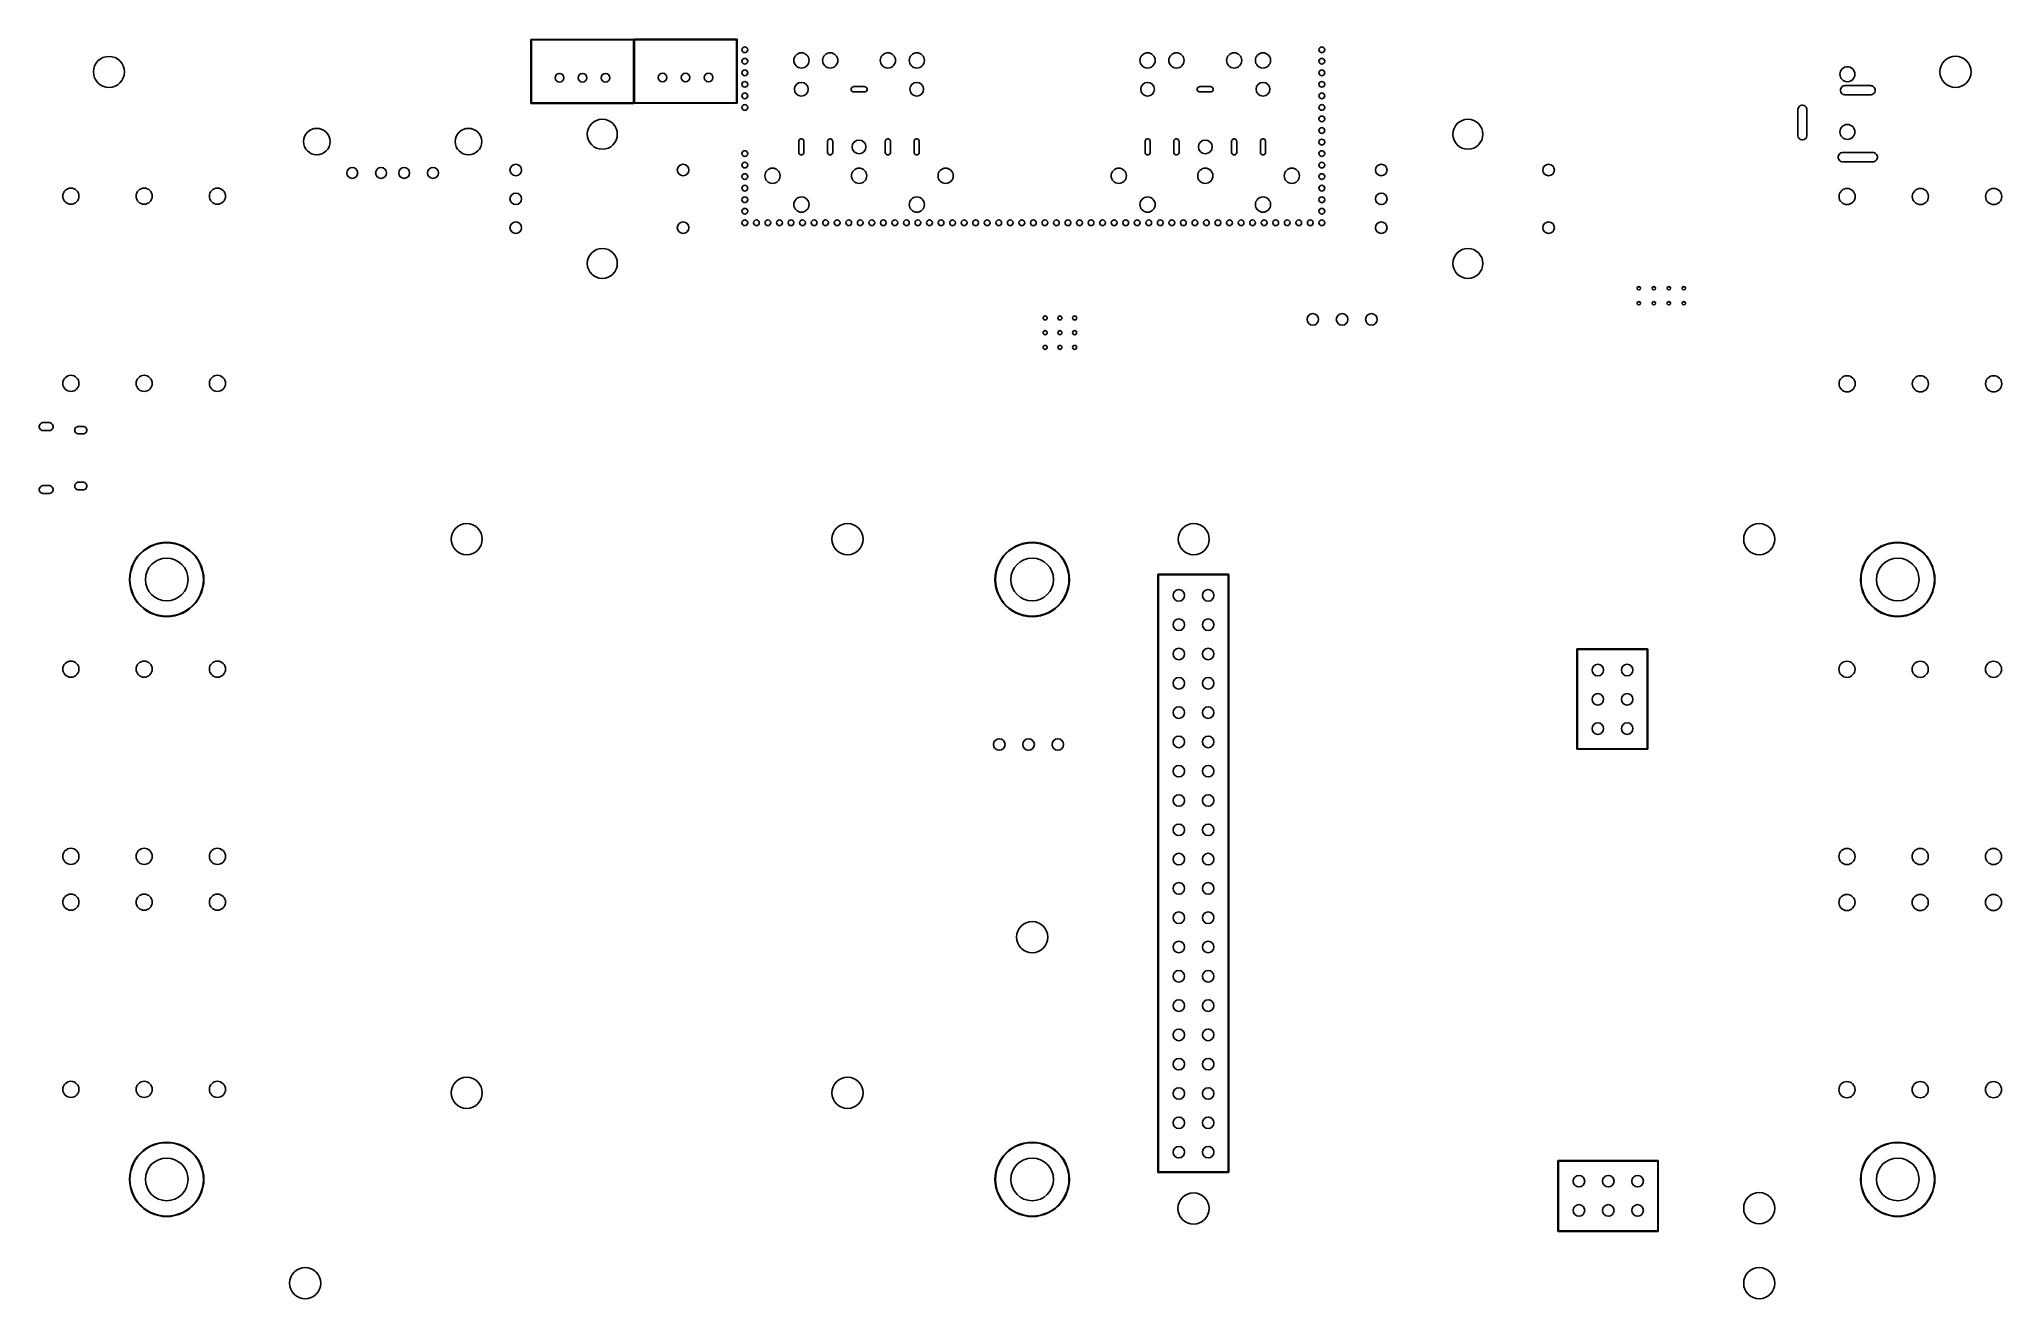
# Model space of a CAD drawing. Extents: x 0.75 to 7.44, y -5.09 to -0.79.
import ezdxf

# ---------------------------------------------------------------- set-up
doc = ezdxf.new("R2010")
doc.units = 0
doc.header["$MEASUREMENT"] = 0
doc.layers.add('BLACK', color=7, linetype='CONTINUOUS')

msp = doc.modelspace()

# ---------------------------------------------------------------- linework, layer by layer
at = {"layer": 'BLACK', "linetype": 'CONTINUOUS'}
for p, q in [((2.4234, -0.7953), (2.4235, -0.7949)), ((2.4234, -1.0118), (2.4234, -0.7953)), ((2.4235, -0.7949), (2.424, -0.7944)), ((2.424, -0.7944), (2.4244, -0.7943)), ((2.4244, -0.7943), (2.7748, -0.7943)), ((2.4254, -0.7963), (2.4254, -1.0108)), ((2.7738, -0.7963), (2.4254, -0.7963)), ((2.7738, -1.0108), (2.7738, -0.7963)), ((2.7748, -0.7943), (2.7752, -0.7944)), ((2.7752, -0.7944), (2.7756, -0.794)), ((2.7752, -0.7944), (2.7752, -0.7944)), ((2.7756, -0.794), (2.776, -0.7939)), ((2.776, -0.7939), (3.1264, -0.7939)), ((2.777, -0.7959), (2.777, -1.0104)), ((3.1254, -0.7959), (2.777, -0.7959)), ((3.1254, -1.0104), (3.1254, -0.7959)), ((3.1264, -0.7939), (3.1268, -0.794)), ((3.1268, -0.794), (3.1273, -0.7945)), ((3.1273, -0.7945), (3.1274, -0.7949)), ((3.1274, -0.7949), (3.1274, -1.0114)), ((3.5157, -0.9628), (3.517, -0.9596)), ((3.5157, -0.9663), (3.5157, -0.9628)), ((3.517, -0.9695), (3.5157, -0.9663)), ((3.517, -0.9596), (3.5195, -0.9572)), ((3.5195, -0.9719), (3.517, -0.9695)), ((3.5195, -0.9572), (3.5227, -0.9559)), ((3.5227, -0.9733), (3.5195, -0.9719)), ((3.5227, -0.9559), (3.5244, -0.9557)), ((3.5244, -0.9734), (3.5227, -0.9733)), ((3.5244, -0.9557), (3.5618, -0.9557)), ((3.5618, -0.9734), (3.5244, -0.9734)), ((3.5618, -0.9557), (3.5635, -0.9559)), ((3.5635, -0.9733), (3.5618, -0.9734)), ((3.5635, -0.9559), (3.5667, -0.9572)), ((3.5667, -0.9719), (3.5635, -0.9733)), ((3.5667, -0.9572), (3.5692, -0.9596)), ((3.5692, -0.9695), (3.5667, -0.9719)), ((3.5692, -0.9596), (3.5705, -0.9628)), ((3.5705, -0.9663), (3.5692, -0.9695)), ((3.5705, -0.9628), (3.5705, -0.9663)), ((4.697, -0.9628), (4.6983, -0.9596)), ((4.697, -0.9663), (4.697, -0.9628)), ((4.6983, -0.9695), (4.697, -0.9663)), ((4.6983, -0.9596), (4.7008, -0.9572)), ((4.7008, -0.9719), (4.6983, -0.9695)), ((4.7008, -0.9572), (4.704, -0.9559)), ((4.704, -0.9733), (4.7008, -0.9719)), ((4.704, -0.9559), (4.7057, -0.9557)), ((4.7057, -0.9734), (4.704, -0.9733)), ((4.7057, -0.9557), (4.7431, -0.9557)), ((4.7431, -0.9734), (4.7057, -0.9734)), ((4.7431, -0.9557), (4.7448, -0.9559)), ((4.7448, -0.9733), (4.7431, -0.9734)), ((4.7448, -0.9559), (4.748, -0.9572)), ((4.748, -0.9719), (4.7448, -0.9733)), ((4.748, -0.9572), (4.7505, -0.9596)), ((4.7505, -0.9695), (4.748, -0.9719)), ((4.7505, -0.9596), (4.7518, -0.9628)), ((4.7518, -0.9663), (4.7505, -0.9695)), ((4.7518, -0.9628), (4.7518, -0.9663)), ((6.8914, -0.966), (6.8924, -0.962)), ((6.8914, -0.9701), (6.8914, -0.966)), ((6.8924, -0.9741), (6.8914, -0.9701)), ((6.8924, -0.962), (6.8945, -0.9585)), ((6.8945, -0.9776), (6.8924, -0.9741)), ((6.8945, -0.9585), (6.8974, -0.9556)), ((6.8974, -0.9805), (6.8945, -0.9776)), ((6.8974, -0.9556), (6.9009, -0.9535)), ((6.9009, -0.9826), (6.8974, -0.9805)), ((6.9009, -0.9535), (6.9049, -0.9524)), ((6.9049, -0.9837), (6.9009, -0.9826)), ((6.9049, -0.9524), (6.907, -0.9523)), ((6.907, -0.9838), (6.9049, -0.9837)), ((6.907, -0.9523), (6.9936, -0.9523)), ((6.9936, -0.9838), (6.907, -0.9838)), ((6.9936, -0.9523), (6.9956, -0.9524)), ((6.9956, -0.9837), (6.9936, -0.9838)), ((6.9956, -0.9524), (6.9996, -0.9535)), ((6.9996, -0.9826), (6.9956, -0.9837)), ((6.9996, -0.9535), (7.0032, -0.9556)), ((7.0032, -0.9805), (6.9996, -0.9826)), ((7.0032, -0.9556), (7.0061, -0.9585)), ((7.0061, -0.9776), (7.0032, -0.9805)), ((7.0061, -0.9585), (7.0081, -0.962)), ((7.0081, -0.9741), (7.0061, -0.9776)), ((7.0081, -0.962), (7.0092, -0.966)), ((7.0092, -0.9701), (7.0081, -0.9741)), ((7.0092, -0.966), (7.0092, -0.9701)), ((2.4235, -1.0122), (2.4234, -1.0118)), ((2.424, -1.0127), (2.4235, -1.0122)), ((2.4244, -1.0128), (2.424, -1.0127)), ((2.7748, -1.0128), (2.4244, -1.0128)), ((2.4254, -1.0108), (2.7738, -1.0108)), ((2.7752, -1.0127), (2.7748, -1.0128)), ((2.7756, -1.0123), (2.7752, -1.0127)), ((2.776, -1.0124), (2.7756, -1.0123)), ((2.7756, -1.0123), (2.7756, -1.0123)), ((3.1264, -1.0124), (2.776, -1.0124)), ((2.777, -1.0104), (3.1254, -1.0104)), ((3.1268, -1.0123), (3.1264, -1.0124)), ((3.1273, -1.0118), (3.1268, -1.0123)), ((3.1274, -1.0114), (3.1273, -1.0118)), ((6.7456, -1.035), (6.7457, -1.0329)), ((6.7456, -1.1216), (6.7456, -1.035)), ((6.7457, -1.0329), (6.7468, -1.029)), ((6.7468, -1.029), (6.7488, -1.0254)), ((6.7488, -1.0254), (6.7517, -1.0225)), ((6.7517, -1.0225), (6.7553, -1.0204)), ((6.7553, -1.0204), (6.7593, -1.0194)), ((6.7593, -1.0194), (6.7634, -1.0194)), ((6.7634, -1.0194), (6.7673, -1.0204)), ((6.7673, -1.0204), (6.7709, -1.0225)), ((6.7709, -1.0225), (6.7738, -1.0254)), ((6.7738, -1.0254), (6.7759, -1.029)), ((6.7759, -1.029), (6.7769, -1.0329)), ((6.7769, -1.0329), (6.7771, -1.035)), ((6.7771, -1.035), (6.7771, -1.1216)), ((3.3376, -1.141), (3.3389, -1.1378)), ((3.3389, -1.1378), (3.3413, -1.1354)), ((3.3413, -1.1354), (3.3445, -1.134)), ((3.3445, -1.134), (3.348, -1.134)), ((3.348, -1.134), (3.3512, -1.1354)), ((3.3512, -1.1354), (3.3536, -1.1378)), ((3.3536, -1.1378), (3.3549, -1.141)), ((3.436, -1.141), (3.4373, -1.1378)), ((3.4373, -1.1378), (3.4397, -1.1354)), ((3.4397, -1.1354), (3.4429, -1.134)), ((3.4429, -1.134), (3.4464, -1.134)), ((3.4464, -1.134), (3.4496, -1.1354)), ((3.4496, -1.1354), (3.452, -1.1378)), ((3.452, -1.1378), (3.4534, -1.141)), ((3.6328, -1.141), (3.6342, -1.1378)), ((3.6342, -1.1378), (3.6366, -1.1354)), ((3.6366, -1.1354), (3.6398, -1.134)), ((3.6398, -1.134), (3.6432, -1.134)), ((3.6432, -1.134), (3.6464, -1.1354)), ((3.6464, -1.1354), (3.6489, -1.1378)), ((3.6489, -1.1378), (3.6502, -1.141)), ((3.7313, -1.141), (3.7326, -1.1378)), ((3.7326, -1.1378), (3.735, -1.1354)), ((3.735, -1.1354), (3.7382, -1.134)), ((3.7382, -1.134), (3.7417, -1.134)), ((3.7417, -1.134), (3.7449, -1.1354)), ((3.7449, -1.1354), (3.7473, -1.1378)), ((3.7473, -1.1378), (3.7486, -1.141)), ((4.5189, -1.141), (4.5202, -1.1378)), ((4.5202, -1.1378), (4.5226, -1.1354)), ((4.5226, -1.1354), (4.5258, -1.134)), ((4.5258, -1.134), (4.5293, -1.134)), ((4.5293, -1.134), (4.5325, -1.1354)), ((4.5325, -1.1354), (4.5349, -1.1378)), ((4.5349, -1.1378), (4.5362, -1.141)), ((4.6173, -1.141), (4.6186, -1.1378)), ((4.6186, -1.1378), (4.6211, -1.1354)), ((4.6211, -1.1354), (4.6243, -1.134)), ((4.6243, -1.134), (4.6277, -1.134)), ((4.6277, -1.134), (4.6309, -1.1354)), ((4.6309, -1.1354), (4.6333, -1.1378)), ((4.6333, -1.1378), (4.6347, -1.141)), ((4.8141, -1.141), (4.8155, -1.1378)), ((4.8155, -1.1378), (4.8179, -1.1354)), ((4.8179, -1.1354), (4.8211, -1.134)), ((4.8211, -1.134), (4.8246, -1.134)), ((4.8246, -1.134), (4.8278, -1.1354)), ((4.8278, -1.1354), (4.8302, -1.1378)), ((4.8302, -1.1378), (4.8315, -1.141)), ((4.9126, -1.141), (4.9139, -1.1378)), ((4.9139, -1.1378), (4.9163, -1.1354)), ((4.9163, -1.1354), (4.9195, -1.134)), ((4.9195, -1.134), (4.923, -1.134)), ((4.923, -1.134), (4.9262, -1.1354)), ((4.9262, -1.1354), (4.9286, -1.1378)), ((4.9286, -1.1378), (4.9299, -1.141)), ((6.7457, -1.1237), (6.7456, -1.1216)), ((6.7468, -1.1276), (6.7457, -1.1237)), ((6.7488, -1.1312), (6.7468, -1.1276)), ((6.7517, -1.1341), (6.7488, -1.1312)), ((6.7553, -1.1361), (6.7517, -1.1341)), ((6.7593, -1.1372), (6.7553, -1.1361)), ((6.7634, -1.1372), (6.7593, -1.1372)), ((6.7673, -1.1361), (6.7634, -1.1372)), ((6.7709, -1.1341), (6.7673, -1.1361)), ((6.7738, -1.1312), (6.7709, -1.1341)), ((6.7759, -1.1276), (6.7738, -1.1312)), ((6.7769, -1.1237), (6.7759, -1.1276)), ((6.7771, -1.1216), (6.7769, -1.1237)), ((3.3374, -1.1427), (3.3376, -1.141)), ((3.3374, -1.1801), (3.3374, -1.1427)), ((3.3376, -1.1818), (3.3374, -1.1801)), ((3.3389, -1.185), (3.3376, -1.1818)), ((3.3413, -1.1875), (3.3389, -1.185)), ((3.3445, -1.1888), (3.3413, -1.1875)), ((3.348, -1.1888), (3.3445, -1.1888)), ((3.3512, -1.1875), (3.348, -1.1888)), ((3.3536, -1.185), (3.3512, -1.1875)), ((3.3549, -1.1818), (3.3536, -1.185)), ((3.3549, -1.141), (3.3551, -1.1427)), ((3.3551, -1.1801), (3.3549, -1.1818)), ((3.3551, -1.1427), (3.3551, -1.1801)), ((3.4358, -1.1427), (3.436, -1.141)), ((3.4358, -1.1801), (3.4358, -1.1427)), ((3.436, -1.1818), (3.4358, -1.1801)), ((3.4373, -1.185), (3.436, -1.1818)), ((3.4397, -1.1875), (3.4373, -1.185)), ((3.4429, -1.1888), (3.4397, -1.1875)), ((3.4464, -1.1888), (3.4429, -1.1888)), ((3.4496, -1.1875), (3.4464, -1.1888)), ((3.452, -1.185), (3.4496, -1.1875)), ((3.4534, -1.1818), (3.452, -1.185)), ((3.4534, -1.141), (3.4535, -1.1427)), ((3.4535, -1.1801), (3.4534, -1.1818)), ((3.4535, -1.1427), (3.4535, -1.1801)), ((3.6327, -1.1427), (3.6328, -1.141)), ((3.6327, -1.1801), (3.6327, -1.1427)), ((3.6328, -1.1818), (3.6327, -1.1801)), ((3.6342, -1.185), (3.6328, -1.1818)), ((3.6366, -1.1875), (3.6342, -1.185)), ((3.6398, -1.1888), (3.6366, -1.1875)), ((3.6432, -1.1888), (3.6398, -1.1888)), ((3.6464, -1.1875), (3.6432, -1.1888)), ((3.6489, -1.185), (3.6464, -1.1875)), ((3.6502, -1.1818), (3.6489, -1.185)), ((3.6502, -1.141), (3.6504, -1.1427)), ((3.6504, -1.1801), (3.6502, -1.1818)), ((3.6504, -1.1427), (3.6504, -1.1801)), ((3.7311, -1.1427), (3.7313, -1.141)), ((3.7311, -1.1801), (3.7311, -1.1427)), ((3.7313, -1.1818), (3.7311, -1.1801)), ((3.7326, -1.185), (3.7313, -1.1818)), ((3.735, -1.1875), (3.7326, -1.185)), ((3.7382, -1.1888), (3.735, -1.1875)), ((3.7417, -1.1888), (3.7382, -1.1888)), ((3.7449, -1.1875), (3.7417, -1.1888)), ((3.7473, -1.185), (3.7449, -1.1875)), ((3.7486, -1.1818), (3.7473, -1.185)), ((3.7486, -1.141), (3.7488, -1.1427)), ((3.7488, -1.1801), (3.7486, -1.1818)), ((3.7488, -1.1427), (3.7488, -1.1801)), ((4.5187, -1.1427), (4.5189, -1.141)), ((4.5187, -1.1801), (4.5187, -1.1427)), ((4.5189, -1.1818), (4.5187, -1.1801)), ((4.5202, -1.185), (4.5189, -1.1818)), ((4.5226, -1.1875), (4.5202, -1.185)), ((4.5258, -1.1888), (4.5226, -1.1875)), ((4.5293, -1.1888), (4.5258, -1.1888)), ((4.5325, -1.1875), (4.5293, -1.1888)), ((4.5349, -1.185), (4.5325, -1.1875)), ((4.5362, -1.1818), (4.5349, -1.185)), ((4.5362, -1.141), (4.5364, -1.1427)), ((4.5364, -1.1801), (4.5362, -1.1818)), ((4.5364, -1.1427), (4.5364, -1.1801)), ((4.6171, -1.1427), (4.6173, -1.141)), ((4.6171, -1.1801), (4.6171, -1.1427)), ((4.6173, -1.1818), (4.6171, -1.1801)), ((4.6186, -1.185), (4.6173, -1.1818)), ((4.6211, -1.1875), (4.6186, -1.185)), ((4.6243, -1.1888), (4.6211, -1.1875)), ((4.6277, -1.1888), (4.6243, -1.1888)), ((4.6309, -1.1875), (4.6277, -1.1888)), ((4.6333, -1.185), (4.6309, -1.1875)), ((4.6347, -1.1818), (4.6333, -1.185)), ((4.6347, -1.141), (4.6348, -1.1427)), ((4.6348, -1.1801), (4.6347, -1.1818)), ((4.6348, -1.1427), (4.6348, -1.1801)), ((4.814, -1.1427), (4.8141, -1.141)), ((4.814, -1.1801), (4.814, -1.1427)), ((4.8141, -1.1818), (4.814, -1.1801)), ((4.8155, -1.185), (4.8141, -1.1818)), ((4.8179, -1.1875), (4.8155, -1.185)), ((4.8211, -1.1888), (4.8179, -1.1875)), ((4.8246, -1.1888), (4.8211, -1.1888)), ((4.8278, -1.1875), (4.8246, -1.1888)), ((4.8302, -1.185), (4.8278, -1.1875)), ((4.8315, -1.1818), (4.8302, -1.185)), ((4.8315, -1.141), (4.8317, -1.1427)), ((4.8317, -1.1801), (4.8315, -1.1818)), ((4.8317, -1.1427), (4.8317, -1.1801)), ((4.9124, -1.1427), (4.9126, -1.141)), ((4.9124, -1.1801), (4.9124, -1.1427)), ((4.9126, -1.1818), (4.9124, -1.1801)), ((4.9139, -1.185), (4.9126, -1.1818)), ((4.9163, -1.1875), (4.9139, -1.185)), ((4.9195, -1.1888), (4.9163, -1.1875)), ((4.923, -1.1888), (4.9195, -1.1888)), ((4.9262, -1.1875), (4.923, -1.1888)), ((4.9286, -1.185), (4.9262, -1.1875)), ((4.9299, -1.1818), (4.9286, -1.185)), ((4.9299, -1.141), (4.9301, -1.1427)), ((4.9301, -1.1801), (4.9299, -1.1818)), ((4.9301, -1.1427), (4.9301, -1.1801)), ((6.8835, -1.1943), (6.8846, -1.1904)), ((6.8835, -1.1985), (6.8835, -1.1943)), ((6.8846, -1.2024), (6.8835, -1.1985)), ((6.8846, -1.1904), (6.8866, -1.1868)), ((6.8866, -1.206), (6.8846, -1.2024)), ((6.8866, -1.1868), (6.8895, -1.1839)), ((6.8895, -1.1839), (6.8931, -1.1819)), ((6.8931, -1.1819), (6.897, -1.1808)), ((6.897, -1.1808), (6.8991, -1.1807)), ((6.8991, -1.1807), (7.0015, -1.1807)), ((7.0015, -1.1807), (7.0035, -1.1808)), ((7.0035, -1.1808), (7.0075, -1.1819)), ((7.0075, -1.1819), (7.0111, -1.1839)), ((7.0111, -1.1839), (7.014, -1.1868)), ((7.014, -1.1868), (7.016, -1.1904)), ((7.016, -1.2024), (7.014, -1.206)), ((7.016, -1.1904), (7.0171, -1.1943)), ((7.0171, -1.1985), (7.016, -1.2024)), ((7.0171, -1.1943), (7.0171, -1.1985)), ((6.8895, -1.2089), (6.8866, -1.206)), ((6.8931, -1.211), (6.8895, -1.2089)), ((6.897, -1.212), (6.8931, -1.211)), ((6.8991, -1.2121), (6.897, -1.212)), ((7.0015, -1.2121), (6.8991, -1.2121)), ((7.0035, -1.212), (7.0015, -1.2121)), ((7.0075, -1.211), (7.0035, -1.212)), ((7.0111, -1.2089), (7.0075, -1.211)), ((7.014, -1.206), (7.0111, -1.2089)), ((0.7464, -2.1141), (0.7473, -2.1107)), ((0.7464, -2.1177), (0.7464, -2.1141)), ((0.7473, -2.1212), (0.7464, -2.1177)), ((0.7473, -2.1107), (0.7491, -2.1076)), ((0.7491, -2.1243), (0.7473, -2.1212)), ((0.7491, -2.1076), (0.7517, -2.105)), ((0.7517, -2.1269), (0.7491, -2.1243)), ((0.7517, -2.105), (0.7548, -2.1032)), ((0.7548, -2.1287), (0.7517, -2.1269)), ((0.7548, -2.1032), (0.7582, -2.1023)), ((0.7582, -2.1296), (0.7548, -2.1287)), ((0.7582, -2.1023), (0.76, -2.1022)), ((0.76, -2.1297), (0.7582, -2.1296)), ((0.76, -2.1022), (0.7797, -2.1022)), ((0.7797, -2.1297), (0.76, -2.1297)), ((0.7797, -2.1022), (0.7815, -2.1023)), ((0.7815, -2.1296), (0.7797, -2.1297)), ((0.7815, -2.1023), (0.785, -2.1032)), ((0.785, -2.1287), (0.7815, -2.1296)), ((0.785, -2.1032), (0.7881, -2.105)), ((0.7881, -2.1269), (0.785, -2.1287)), ((0.7881, -2.105), (0.7907, -2.1076)), ((0.7907, -2.1243), (0.7881, -2.1269)), ((0.7907, -2.1076), (0.7925, -2.1107)), ((0.7925, -2.1212), (0.7907, -2.1243)), ((0.7925, -2.1107), (0.7934, -2.1141)), ((0.7934, -2.1177), (0.7925, -2.1212)), ((0.7934, -2.1141), (0.7934, -2.1177)), ((0.8674, -2.1265), (0.8683, -2.1233)), ((0.8674, -2.1298), (0.8674, -2.1265)), ((0.8683, -2.133), (0.8674, -2.1298)), ((0.8683, -2.1233), (0.87, -2.1204)), ((0.87, -2.1359), (0.8683, -2.133)), ((0.87, -2.1204), (0.8723, -2.118)), ((0.8723, -2.1383), (0.87, -2.1359)), ((0.8723, -2.118), (0.8752, -2.1163)), ((0.8752, -2.14), (0.8723, -2.1383)), ((0.8752, -2.1163), (0.8784, -2.1155)), ((0.8784, -2.1408), (0.8752, -2.14)), ((0.8784, -2.1155), (0.8801, -2.1154)), ((0.8801, -2.1409), (0.8784, -2.1408)), ((0.8801, -2.1154), (0.8959, -2.1154)), ((0.8959, -2.1409), (0.8801, -2.1409)), ((0.8959, -2.1154), (0.8975, -2.1155)), ((0.8975, -2.1408), (0.8959, -2.1409)), ((0.8975, -2.1155), (0.9008, -2.1163)), ((0.9008, -2.14), (0.8975, -2.1408)), ((0.9008, -2.1163), (0.9037, -2.118)), ((0.9037, -2.1383), (0.9008, -2.14)), ((0.9037, -2.118), (0.906, -2.1204)), ((0.906, -2.1359), (0.9037, -2.1383)), ((0.906, -2.1204), (0.9077, -2.1233)), ((0.9077, -2.133), (0.906, -2.1359)), ((0.9077, -2.1233), (0.9086, -2.1265)), ((0.9086, -2.1298), (0.9077, -2.133)), ((0.9086, -2.1265), (0.9086, -2.1298)), ((0.7464, -2.3291), (0.7473, -2.3256)), ((0.7464, -2.3327), (0.7464, -2.3291)), ((0.7473, -2.3362), (0.7464, -2.3327)), ((0.7473, -2.3256), (0.7491, -2.3225)), ((0.7491, -2.3393), (0.7473, -2.3362)), ((0.7491, -2.3225), (0.7517, -2.32)), ((0.7517, -2.3418), (0.7491, -2.3393)), ((0.7517, -2.32), (0.7548, -2.3182)), ((0.7548, -2.3436), (0.7517, -2.3418)), ((0.7548, -2.3182), (0.7582, -2.3172)), ((0.7582, -2.3172), (0.76, -2.3171)), ((0.76, -2.3171), (0.7797, -2.3171)), ((0.7797, -2.3171), (0.7815, -2.3172)), ((0.7815, -2.3172), (0.785, -2.3182)), ((0.785, -2.3182), (0.7881, -2.32)), ((0.7881, -2.3418), (0.785, -2.3436)), ((0.7881, -2.32), (0.7907, -2.3225)), ((0.7907, -2.3393), (0.7881, -2.3418)), ((0.7907, -2.3225), (0.7925, -2.3256)), ((0.7925, -2.3362), (0.7907, -2.3393)), ((0.7925, -2.3256), (0.7934, -2.3291)), ((0.7934, -2.3327), (0.7925, -2.3362)), ((0.7934, -2.3291), (0.7934, -2.3327)), ((0.8674, -2.317), (0.8683, -2.3138)), ((0.8674, -2.3204), (0.8674, -2.317)), ((0.8683, -2.3236), (0.8674, -2.3204)), ((0.8683, -2.3138), (0.87, -2.3109)), ((0.87, -2.3265), (0.8683, -2.3236)), ((0.87, -2.3109), (0.8723, -2.3085)), ((0.8723, -2.3289), (0.87, -2.3265)), ((0.8723, -2.3085), (0.8752, -2.3069)), ((0.8752, -2.3305), (0.8723, -2.3289)), ((0.8752, -2.3069), (0.8784, -2.306)), ((0.8784, -2.3314), (0.8752, -2.3305)), ((0.8784, -2.306), (0.8801, -2.3059)), ((0.8801, -2.3315), (0.8784, -2.3314)), ((0.8801, -2.3059), (0.8959, -2.3059)), ((0.8959, -2.3315), (0.8801, -2.3315)), ((0.8959, -2.3059), (0.8975, -2.306)), ((0.8975, -2.3314), (0.8959, -2.3315)), ((0.8975, -2.306), (0.9008, -2.3069)), ((0.9008, -2.3305), (0.8975, -2.3314)), ((0.9008, -2.3069), (0.9037, -2.3085)), ((0.9037, -2.3289), (0.9008, -2.3305)), ((0.9037, -2.3085), (0.906, -2.3109)), ((0.906, -2.3265), (0.9037, -2.3289)), ((0.906, -2.3109), (0.9077, -2.3138)), ((0.9077, -2.3236), (0.906, -2.3265)), ((0.9077, -2.3138), (0.9086, -2.317)), ((0.9086, -2.3204), (0.9077, -2.3236)), ((0.9086, -2.317), (0.9086, -2.3204)), ((0.7582, -2.3446), (0.7548, -2.3436)), ((0.76, -2.3447), (0.7582, -2.3446)), ((0.7797, -2.3447), (0.76, -2.3447)), ((0.7815, -2.3446), (0.7797, -2.3447)), ((0.785, -2.3436), (0.7815, -2.3446)), ((1.0913, -2.548), (1.1019, -2.5385)), ((1.103, -2.5399), (1.0926, -2.5493)), ((1.1019, -2.5385), (1.1136, -2.5303)), ((1.1145, -2.5318), (1.103, -2.5399)), ((1.1136, -2.5303), (1.126, -2.5234)), ((1.1268, -2.525), (1.1145, -2.5318)), ((1.126, -2.5234), (1.1392, -2.518)), ((1.1398, -2.5196), (1.1268, -2.525)), ((1.1392, -2.518), (1.1528, -2.514)), ((1.1532, -2.5157), (1.1398, -2.5196)), ((1.1528, -2.514), (1.1669, -2.5116)), ((1.1671, -2.5134), (1.1532, -2.5157)), ((1.1669, -2.5116), (1.1811, -2.5108)), ((1.1811, -2.5126), (1.1671, -2.5134)), ((1.1811, -2.5108), (1.1953, -2.5116)), ((1.1951, -2.5134), (1.1811, -2.5126)), ((1.209, -2.5157), (1.1951, -2.5134)), ((1.1953, -2.5116), (1.2094, -2.514)), ((1.2225, -2.5196), (1.209, -2.5157)), ((1.2094, -2.514), (1.223, -2.518)), ((1.2354, -2.525), (1.2225, -2.5196)), ((1.223, -2.518), (1.2362, -2.5234)), ((1.2477, -2.5318), (1.2354, -2.525)), ((1.2362, -2.5234), (1.2487, -2.5303)), ((1.2592, -2.5399), (1.2477, -2.5318)), ((1.2487, -2.5303), (1.2603, -2.5385)), ((1.2696, -2.5493), (1.2592, -2.5399)), ((1.2603, -2.5385), (1.2709, -2.548)), ((4.0441, -2.548), (4.0547, -2.5385)), ((4.0558, -2.5399), (4.0453, -2.5493)), ((4.0547, -2.5385), (4.0663, -2.5303)), ((4.0672, -2.5318), (4.0558, -2.5399)), ((4.0663, -2.5303), (4.0788, -2.5234)), ((4.0795, -2.525), (4.0672, -2.5318)), ((4.0788, -2.5234), (4.0919, -2.518)), ((4.0925, -2.5196), (4.0795, -2.525)), ((4.0919, -2.518), (4.1056, -2.514)), ((4.106, -2.5157), (4.0925, -2.5196)), ((4.1056, -2.514), (4.1196, -2.5116)), ((4.1198, -2.5134), (4.106, -2.5157)), ((4.1196, -2.5116), (4.1339, -2.5108)), ((4.1339, -2.5126), (4.1198, -2.5134)), ((4.1339, -2.5108), (4.1481, -2.5116)), ((4.1479, -2.5134), (4.1339, -2.5126)), ((4.1617, -2.5157), (4.1479, -2.5134)), ((4.1481, -2.5116), (4.1621, -2.514)), ((4.1752, -2.5196), (4.1617, -2.5157)), ((4.1621, -2.514), (4.1758, -2.518)), ((4.1882, -2.525), (4.1752, -2.5196)), ((4.1758, -2.518), (4.1889, -2.5234)), ((4.2005, -2.5318), (4.1882, -2.525)), ((4.1889, -2.5234), (4.2014, -2.5303)), ((4.2119, -2.5399), (4.2005, -2.5318)), ((4.2014, -2.5303), (4.213, -2.5385)), ((4.2224, -2.5493), (4.2119, -2.5399)), ((4.213, -2.5385), (4.2236, -2.548)), ((6.9968, -2.548), (7.0075, -2.5385)), ((7.0086, -2.5399), (6.9981, -2.5493)), ((7.0075, -2.5385), (7.0191, -2.5303)), ((7.02, -2.5318), (7.0086, -2.5399)), ((7.0191, -2.5303), (7.0315, -2.5234)), ((7.0323, -2.525), (7.02, -2.5318)), ((7.0315, -2.5234), (7.0447, -2.518)), ((7.0453, -2.5196), (7.0323, -2.525)), ((7.0447, -2.518), (7.0584, -2.514)), ((7.0588, -2.5157), (7.0453, -2.5196)), ((7.0584, -2.514), (7.0724, -2.5116)), ((7.0726, -2.5134), (7.0588, -2.5157)), ((7.0724, -2.5116), (7.0866, -2.5108)), ((7.0866, -2.5126), (7.0726, -2.5134)), ((7.0866, -2.5108), (7.1008, -2.5116)), ((7.1006, -2.5134), (7.0866, -2.5126)), ((7.1145, -2.5157), (7.1006, -2.5134)), ((7.1008, -2.5116), (7.1149, -2.514)), ((7.128, -2.5196), (7.1145, -2.5157)), ((7.1149, -2.514), (7.1285, -2.518)), ((7.1409, -2.525), (7.128, -2.5196)), ((7.1285, -2.518), (7.1417, -2.5234)), ((7.1532, -2.5318), (7.1409, -2.525)), ((7.1417, -2.5234), (7.1542, -2.5303)), ((7.1647, -2.5399), (7.1532, -2.5318)), ((7.1542, -2.5303), (7.1658, -2.5385)), ((7.1751, -2.5493), (7.1647, -2.5399)), ((7.1658, -2.5385), (7.1764, -2.548)), ((1.0549, -2.6236), (1.0573, -2.6095)), ((1.059, -2.6099), (1.0567, -2.6238)), ((1.0573, -2.6095), (1.0613, -2.5959)), ((1.0629, -2.5964), (1.059, -2.6099)), ((1.0613, -2.5959), (1.0667, -2.5827)), ((1.0683, -2.5835), (1.0629, -2.5964)), ((1.0667, -2.5827), (1.0736, -2.5702)), ((1.0751, -2.5712), (1.0683, -2.5835)), ((1.0736, -2.5702), (1.0818, -2.5586)), ((1.0832, -2.5597), (1.0751, -2.5712)), ((1.0818, -2.5586), (1.0913, -2.548)), ((1.0926, -2.5493), (1.0832, -2.5597)), ((1.279, -2.5597), (1.2696, -2.5493)), ((1.2709, -2.548), (1.2804, -2.5586)), ((1.2871, -2.5712), (1.279, -2.5597)), ((1.2804, -2.5586), (1.2886, -2.5702)), ((1.2939, -2.5835), (1.2871, -2.5712)), ((1.2886, -2.5702), (1.2955, -2.5827)), ((1.2993, -2.5964), (1.2939, -2.5835)), ((1.2955, -2.5827), (1.3009, -2.5959)), ((1.3032, -2.6099), (1.2993, -2.5964)), ((1.3009, -2.5959), (1.3049, -2.6095)), ((1.3055, -2.6238), (1.3032, -2.6099)), ((1.3049, -2.6095), (1.3073, -2.6236)), ((4.0077, -2.6236), (4.0101, -2.6095)), ((4.0118, -2.6099), (4.0094, -2.6238)), ((4.0101, -2.6095), (4.014, -2.5959)), ((4.0157, -2.5964), (4.0118, -2.6099)), ((4.014, -2.5959), (4.0195, -2.5827)), ((4.0211, -2.5835), (4.0157, -2.5964)), ((4.0195, -2.5827), (4.0264, -2.5702)), ((4.0279, -2.5712), (4.0211, -2.5835)), ((4.0264, -2.5702), (4.0346, -2.5586)), ((4.036, -2.5597), (4.0279, -2.5712)), ((4.0346, -2.5586), (4.0441, -2.548)), ((4.0453, -2.5493), (4.036, -2.5597)), ((4.2317, -2.5597), (4.2224, -2.5493)), ((4.2236, -2.548), (4.2331, -2.5586)), ((4.2399, -2.5712), (4.2317, -2.5597)), ((4.2331, -2.5586), (4.2414, -2.5702)), ((4.2467, -2.5835), (4.2399, -2.5712)), ((4.2414, -2.5702), (4.2483, -2.5827)), ((4.252, -2.5964), (4.2467, -2.5835)), ((4.2483, -2.5827), (4.2537, -2.5959)), ((4.2559, -2.6099), (4.252, -2.5964)), ((4.2537, -2.5959), (4.2576, -2.6095)), ((4.2583, -2.6238), (4.2559, -2.6099)), ((4.2576, -2.6095), (4.26, -2.6236)), ((6.9604, -2.6236), (6.9628, -2.6095)), ((6.9646, -2.6099), (6.9622, -2.6238)), ((6.9628, -2.6095), (6.9668, -2.5959)), ((6.9684, -2.5964), (6.9646, -2.6099)), ((6.9668, -2.5959), (6.9722, -2.5827)), ((6.9738, -2.5835), (6.9684, -2.5964)), ((6.9722, -2.5827), (6.9791, -2.5702)), ((6.9806, -2.5712), (6.9738, -2.5835)), ((6.9791, -2.5702), (6.9873, -2.5586)), ((6.9887, -2.5597), (6.9806, -2.5712)), ((6.9873, -2.5586), (6.9968, -2.548)), ((6.9981, -2.5493), (6.9887, -2.5597)), ((7.1845, -2.5597), (7.1751, -2.5493)), ((7.1764, -2.548), (7.1859, -2.5586)), ((7.1926, -2.5712), (7.1845, -2.5597)), ((7.1859, -2.5586), (7.1941, -2.5702)), ((7.1994, -2.5835), (7.1926, -2.5712)), ((7.1941, -2.5702), (7.201, -2.5827)), ((7.2048, -2.5964), (7.1994, -2.5835)), ((7.201, -2.5827), (7.2065, -2.5959)), ((7.2087, -2.6099), (7.2048, -2.5964)), ((7.2065, -2.5959), (7.2104, -2.6095)), ((7.211, -2.6238), (7.2087, -2.6099)), ((7.2104, -2.6095), (7.2128, -2.6236)), ((1.0541, -2.6378), (1.0549, -2.6236)), ((1.0549, -2.652), (1.0541, -2.6378)), ((1.0573, -2.666), (1.0549, -2.652)), ((1.0567, -2.6238), (1.0559, -2.6378)), ((1.0559, -2.6378), (1.0567, -2.6518)), ((1.0567, -2.6518), (1.059, -2.6657)), ((1.0613, -2.6797), (1.0573, -2.666)), ((1.059, -2.6657), (1.0629, -2.6791)), ((1.2993, -2.6791), (1.3032, -2.6657)), ((1.3049, -2.666), (1.3009, -2.6797)), ((1.3032, -2.6657), (1.3055, -2.6518)), ((1.3073, -2.652), (1.3049, -2.666)), ((1.3063, -2.6378), (1.3055, -2.6238)), ((1.3055, -2.6518), (1.3063, -2.6378)), ((1.3073, -2.6236), (1.3081, -2.6378)), ((1.3081, -2.6378), (1.3073, -2.652)), ((4.0069, -2.6378), (4.0077, -2.6236)), ((4.0077, -2.652), (4.0069, -2.6378)), ((4.0101, -2.666), (4.0077, -2.652)), ((4.0094, -2.6238), (4.0087, -2.6378)), ((4.0087, -2.6378), (4.0094, -2.6518)), ((4.0094, -2.6518), (4.0118, -2.6657)), ((4.014, -2.6797), (4.0101, -2.666)), ((4.0118, -2.6657), (4.0157, -2.6791)), ((4.252, -2.6791), (4.2559, -2.6657)), ((4.2576, -2.666), (4.2537, -2.6797)), ((4.2559, -2.6657), (4.2583, -2.6518)), ((4.26, -2.652), (4.2576, -2.666)), ((4.2591, -2.6378), (4.2583, -2.6238)), ((4.2583, -2.6518), (4.2591, -2.6378)), ((4.26, -2.6236), (4.2608, -2.6378)), ((4.2608, -2.6378), (4.26, -2.652)), ((4.5624, -2.6211), (4.5625, -2.6207)), ((4.5624, -4.6605), (4.5624, -2.6211)), ((4.5625, -2.6207), (4.563, -2.6202)), ((4.563, -2.6202), (4.5634, -2.6201)), ((4.5634, -2.6201), (4.8035, -2.6201)), ((4.5644, -2.6221), (4.5644, -4.6595)), ((4.8026, -2.6221), (4.5644, -2.6221)), ((4.8026, -4.6595), (4.8026, -2.6221)), ((4.8035, -2.6201), (4.8039, -2.6202)), ((4.8039, -2.6202), (4.8045, -2.6207)), ((4.8045, -2.6207), (4.8045, -2.6211)), ((4.8045, -2.6211), (4.8045, -4.6605)), ((6.9596, -2.6378), (6.9604, -2.6236)), ((6.9604, -2.652), (6.9596, -2.6378)), ((6.9628, -2.666), (6.9604, -2.652)), ((6.9622, -2.6238), (6.9614, -2.6378)), ((6.9614, -2.6378), (6.9622, -2.6518)), ((6.9622, -2.6518), (6.9646, -2.6657)), ((6.9668, -2.6797), (6.9628, -2.666)), ((6.9646, -2.6657), (6.9684, -2.6791)), ((7.2048, -2.6791), (7.2087, -2.6657)), ((7.2104, -2.666), (7.2065, -2.6797)), ((7.2087, -2.6657), (7.211, -2.6518)), ((7.2128, -2.652), (7.2104, -2.666)), ((7.2118, -2.6378), (7.211, -2.6238)), ((7.211, -2.6518), (7.2118, -2.6378)), ((7.2128, -2.6236), (7.2136, -2.6378)), ((7.2136, -2.6378), (7.2128, -2.652)), ((1.0667, -2.6929), (1.0613, -2.6797)), ((1.0629, -2.6791), (1.0683, -2.6921)), ((1.0736, -2.7053), (1.0667, -2.6929)), ((1.0683, -2.6921), (1.0751, -2.7044)), ((1.0818, -2.717), (1.0736, -2.7053)), ((1.0751, -2.7044), (1.0832, -2.7159)), ((1.0913, -2.7276), (1.0818, -2.717)), ((1.0832, -2.7159), (1.0926, -2.7263)), ((1.1019, -2.7371), (1.0913, -2.7276)), ((1.0926, -2.7263), (1.103, -2.7357)), ((1.1136, -2.7453), (1.1019, -2.7371)), ((1.103, -2.7357), (1.1145, -2.7438)), ((1.1145, -2.7438), (1.1268, -2.7506)), ((1.2354, -2.7506), (1.2477, -2.7438)), ((1.2477, -2.7438), (1.2592, -2.7357)), ((1.2603, -2.7371), (1.2487, -2.7453)), ((1.2592, -2.7357), (1.2696, -2.7263)), ((1.2709, -2.7276), (1.2603, -2.7371)), ((1.2696, -2.7263), (1.279, -2.7159)), ((1.2804, -2.717), (1.2709, -2.7276)), ((1.279, -2.7159), (1.2871, -2.7044)), ((1.2886, -2.7053), (1.2804, -2.717)), ((1.2871, -2.7044), (1.2939, -2.6921)), ((1.2955, -2.6929), (1.2886, -2.7053)), ((1.2939, -2.6921), (1.2993, -2.6791)), ((1.3009, -2.6797), (1.2955, -2.6929)), ((4.0195, -2.6929), (4.014, -2.6797)), ((4.0157, -2.6791), (4.0211, -2.6921)), ((4.0264, -2.7053), (4.0195, -2.6929)), ((4.0211, -2.6921), (4.0279, -2.7044)), ((4.0346, -2.717), (4.0264, -2.7053)), ((4.0279, -2.7044), (4.036, -2.7159)), ((4.0441, -2.7276), (4.0346, -2.717)), ((4.036, -2.7159), (4.0453, -2.7263)), ((4.0547, -2.7371), (4.0441, -2.7276)), ((4.0453, -2.7263), (4.0558, -2.7357)), ((4.0663, -2.7453), (4.0547, -2.7371)), ((4.0558, -2.7357), (4.0672, -2.7438)), ((4.0672, -2.7438), (4.0795, -2.7506)), ((4.1882, -2.7506), (4.2005, -2.7438)), ((4.2005, -2.7438), (4.2119, -2.7357)), ((4.213, -2.7371), (4.2014, -2.7453)), ((4.2119, -2.7357), (4.2224, -2.7263)), ((4.2236, -2.7276), (4.213, -2.7371)), ((4.2224, -2.7263), (4.2317, -2.7159)), ((4.2331, -2.717), (4.2236, -2.7276)), ((4.2317, -2.7159), (4.2399, -2.7044)), ((4.2414, -2.7053), (4.2331, -2.717)), ((4.2399, -2.7044), (4.2467, -2.6921)), ((4.2483, -2.6929), (4.2414, -2.7053)), ((4.2467, -2.6921), (4.252, -2.6791)), ((4.2537, -2.6797), (4.2483, -2.6929)), ((6.9722, -2.6929), (6.9668, -2.6797)), ((6.9684, -2.6791), (6.9738, -2.6921)), ((6.9791, -2.7053), (6.9722, -2.6929)), ((6.9738, -2.6921), (6.9806, -2.7044)), ((6.9873, -2.717), (6.9791, -2.7053)), ((6.9806, -2.7044), (6.9887, -2.7159)), ((6.9968, -2.7276), (6.9873, -2.717)), ((6.9887, -2.7159), (6.9981, -2.7263)), ((7.0075, -2.7371), (6.9968, -2.7276)), ((6.9981, -2.7263), (7.0086, -2.7357)), ((7.0191, -2.7453), (7.0075, -2.7371)), ((7.0086, -2.7357), (7.02, -2.7438)), ((7.02, -2.7438), (7.0323, -2.7506)), ((7.1409, -2.7506), (7.1532, -2.7438)), ((7.1532, -2.7438), (7.1647, -2.7357)), ((7.1658, -2.7371), (7.1542, -2.7453)), ((7.1647, -2.7357), (7.1751, -2.7263)), ((7.1764, -2.7276), (7.1658, -2.7371)), ((7.1751, -2.7263), (7.1845, -2.7159)), ((7.1859, -2.717), (7.1764, -2.7276)), ((7.1845, -2.7159), (7.1926, -2.7044)), ((7.1941, -2.7053), (7.1859, -2.717)), ((7.1926, -2.7044), (7.1994, -2.6921)), ((7.201, -2.6929), (7.1941, -2.7053)), ((7.1994, -2.6921), (7.2048, -2.6791)), ((7.2065, -2.6797), (7.201, -2.6929)), ((1.126, -2.7522), (1.1136, -2.7453)), ((1.1392, -2.7576), (1.126, -2.7522)), ((1.1268, -2.7506), (1.1398, -2.756)), ((1.1528, -2.7616), (1.1392, -2.7576)), ((1.1398, -2.756), (1.1532, -2.7599)), ((1.1669, -2.764), (1.1528, -2.7616)), ((1.1532, -2.7599), (1.1671, -2.7622)), ((1.1811, -2.7648), (1.1669, -2.764)), ((1.1671, -2.7622), (1.1811, -2.763)), ((1.1811, -2.763), (1.1951, -2.7622)), ((1.1953, -2.764), (1.1811, -2.7648)), ((1.1951, -2.7622), (1.209, -2.7599)), ((1.2094, -2.7616), (1.1953, -2.764)), ((1.209, -2.7599), (1.2225, -2.756)), ((1.223, -2.7576), (1.2094, -2.7616)), ((1.2225, -2.756), (1.2354, -2.7506)), ((1.2362, -2.7522), (1.223, -2.7576)), ((1.2487, -2.7453), (1.2362, -2.7522)), ((4.0788, -2.7522), (4.0663, -2.7453)), ((4.0919, -2.7576), (4.0788, -2.7522)), ((4.0795, -2.7506), (4.0925, -2.756)), ((4.1056, -2.7616), (4.0919, -2.7576)), ((4.0925, -2.756), (4.106, -2.7599)), ((4.1196, -2.764), (4.1056, -2.7616)), ((4.106, -2.7599), (4.1198, -2.7622)), ((4.1339, -2.7648), (4.1196, -2.764)), ((4.1198, -2.7622), (4.1339, -2.763)), ((4.1339, -2.763), (4.1479, -2.7622)), ((4.1481, -2.764), (4.1339, -2.7648)), ((4.1479, -2.7622), (4.1617, -2.7599)), ((4.1621, -2.7616), (4.1481, -2.764)), ((4.1617, -2.7599), (4.1752, -2.756)), ((4.1758, -2.7576), (4.1621, -2.7616)), ((4.1752, -2.756), (4.1882, -2.7506)), ((4.1889, -2.7522), (4.1758, -2.7576)), ((4.2014, -2.7453), (4.1889, -2.7522)), ((7.0315, -2.7522), (7.0191, -2.7453)), ((7.0447, -2.7576), (7.0315, -2.7522)), ((7.0323, -2.7506), (7.0453, -2.756)), ((7.0584, -2.7616), (7.0447, -2.7576)), ((7.0453, -2.756), (7.0588, -2.7599)), ((7.0724, -2.764), (7.0584, -2.7616)), ((7.0588, -2.7599), (7.0726, -2.7622)), ((7.0866, -2.7648), (7.0724, -2.764)), ((7.0726, -2.7622), (7.0866, -2.763)), ((7.0866, -2.763), (7.1006, -2.7622)), ((7.1008, -2.764), (7.0866, -2.7648)), ((7.1006, -2.7622), (7.1145, -2.7599)), ((7.1149, -2.7616), (7.1008, -2.764)), ((7.1145, -2.7599), (7.128, -2.756)), ((7.1285, -2.7576), (7.1149, -2.7616)), ((7.128, -2.756), (7.1409, -2.7506)), ((7.1417, -2.7522), (7.1285, -2.7576)), ((7.1542, -2.7453), (7.1417, -2.7522)), ((5.9917, -2.8758), (5.9918, -2.8754)), ((5.9917, -3.2164), (5.9917, -2.8758)), ((5.9918, -2.8754), (5.9923, -2.8749)), ((5.9923, -2.8749), (5.9927, -2.8748)), ((5.9927, -2.8748), (6.2329, -2.8748)), ((5.9937, -2.8768), (5.9937, -3.2154)), ((6.2319, -2.8768), (5.9937, -2.8768)), ((6.2319, -3.2154), (6.2319, -2.8768)), ((6.2329, -2.8748), (6.2333, -2.8749)), ((6.2333, -2.8749), (6.2338, -2.8754)), ((6.2338, -2.8754), (6.2339, -2.8758)), ((6.2339, -2.8758), (6.2339, -3.2164)), ((5.9918, -3.2167), (5.9917, -3.2164)), ((5.9923, -3.2173), (5.9918, -3.2167)), ((5.9927, -3.2173), (5.9923, -3.2173)), ((6.2329, -3.2173), (5.9927, -3.2173)), ((5.9937, -3.2154), (6.2319, -3.2154)), ((6.2333, -3.2173), (6.2329, -3.2173)), ((6.2338, -3.2167), (6.2333, -3.2173)), ((6.2339, -3.2164), (6.2338, -3.2167)), ((1.0667, -4.6299), (1.0736, -4.6175)), ((1.0751, -4.6184), (1.0683, -4.6307)), ((1.0736, -4.6175), (1.0818, -4.6059)), ((1.0832, -4.607), (1.0751, -4.6184)), ((1.0818, -4.6059), (1.0913, -4.5953)), ((1.0926, -4.5965), (1.0832, -4.607)), ((1.0913, -4.5953), (1.1019, -4.5858)), ((1.103, -4.5872), (1.0926, -4.5965)), ((1.1019, -4.5858), (1.1136, -4.5775)), ((1.1145, -4.579), (1.103, -4.5872)), ((1.1136, -4.5775), (1.126, -4.5706)), ((1.1268, -4.5722), (1.1145, -4.579)), ((1.126, -4.5706), (1.1392, -4.5652)), ((1.1398, -4.5669), (1.1268, -4.5722)), ((1.1392, -4.5652), (1.1528, -4.5613)), ((1.1532, -4.563), (1.1398, -4.5669)), ((1.1528, -4.5613), (1.1669, -4.5589)), ((1.1671, -4.5606), (1.1532, -4.563)), ((1.1669, -4.5589), (1.1811, -4.5581)), ((1.1811, -4.5598), (1.1671, -4.5606)), ((1.1811, -4.5581), (1.1953, -4.5589)), ((1.1951, -4.5606), (1.1811, -4.5598)), ((1.209, -4.563), (1.1951, -4.5606)), ((1.1953, -4.5589), (1.2094, -4.5613)), ((1.2225, -4.5669), (1.209, -4.563)), ((1.2094, -4.5613), (1.223, -4.5652)), ((1.2354, -4.5722), (1.2225, -4.5669)), ((1.223, -4.5652), (1.2362, -4.5706)), ((1.2477, -4.579), (1.2354, -4.5722)), ((1.2362, -4.5706), (1.2487, -4.5775)), ((1.2592, -4.5872), (1.2477, -4.579)), ((1.2487, -4.5775), (1.2603, -4.5858)), ((1.2696, -4.5965), (1.2592, -4.5872)), ((1.2603, -4.5858), (1.2709, -4.5953)), ((1.279, -4.607), (1.2696, -4.5965)), ((1.2709, -4.5953), (1.2804, -4.6059)), ((1.2871, -4.6184), (1.279, -4.607)), ((1.2804, -4.6059), (1.2886, -4.6175)), ((1.2939, -4.6307), (1.2871, -4.6184)), ((1.2886, -4.6175), (1.2955, -4.6299)), ((4.0195, -4.6299), (4.0264, -4.6175)), ((4.0279, -4.6184), (4.0211, -4.6307)), ((4.0264, -4.6175), (4.0346, -4.6059)), ((4.036, -4.607), (4.0279, -4.6184)), ((4.0346, -4.6059), (4.0441, -4.5953)), ((4.0453, -4.5965), (4.036, -4.607)), ((4.0441, -4.5953), (4.0547, -4.5858)), ((4.0558, -4.5872), (4.0453, -4.5965)), ((4.0547, -4.5858), (4.0663, -4.5775)), ((4.0672, -4.579), (4.0558, -4.5872)), ((4.0663, -4.5775), (4.0788, -4.5706)), ((4.0795, -4.5722), (4.0672, -4.579)), ((4.0788, -4.5706), (4.0919, -4.5652)), ((4.0925, -4.5669), (4.0795, -4.5722)), ((4.0919, -4.5652), (4.1056, -4.5613)), ((4.106, -4.563), (4.0925, -4.5669)), ((4.1056, -4.5613), (4.1196, -4.5589)), ((4.1198, -4.5606), (4.106, -4.563)), ((4.1196, -4.5589), (4.1339, -4.5581)), ((4.1339, -4.5598), (4.1198, -4.5606)), ((4.1339, -4.5581), (4.1481, -4.5589)), ((4.1479, -4.5606), (4.1339, -4.5598)), ((4.1617, -4.563), (4.1479, -4.5606)), ((4.1481, -4.5589), (4.1621, -4.5613)), ((4.1752, -4.5669), (4.1617, -4.563)), ((4.1621, -4.5613), (4.1758, -4.5652)), ((4.1882, -4.5722), (4.1752, -4.5669)), ((4.1758, -4.5652), (4.1889, -4.5706)), ((4.2005, -4.579), (4.1882, -4.5722)), ((4.1889, -4.5706), (4.2014, -4.5775)), ((4.2119, -4.5872), (4.2005, -4.579)), ((4.2014, -4.5775), (4.213, -4.5858)), ((4.2224, -4.5965), (4.2119, -4.5872)), ((4.213, -4.5858), (4.2236, -4.5953)), ((4.2317, -4.607), (4.2224, -4.5965)), ((4.2236, -4.5953), (4.2331, -4.6059)), ((4.2399, -4.6184), (4.2317, -4.607)), ((4.2331, -4.6059), (4.2414, -4.6175)), ((4.2467, -4.6307), (4.2399, -4.6184)), ((4.2414, -4.6175), (4.2483, -4.6299)), ((6.9722, -4.6299), (6.9791, -4.6175)), ((6.9806, -4.6184), (6.9738, -4.6307)), ((6.9791, -4.6175), (6.9873, -4.6059)), ((6.9887, -4.607), (6.9806, -4.6184)), ((6.9873, -4.6059), (6.9968, -4.5953)), ((6.9981, -4.5965), (6.9887, -4.607)), ((6.9968, -4.5953), (7.0075, -4.5858)), ((7.0086, -4.5872), (6.9981, -4.5965)), ((7.0075, -4.5858), (7.0191, -4.5775)), ((7.02, -4.579), (7.0086, -4.5872)), ((7.0191, -4.5775), (7.0315, -4.5706)), ((7.0323, -4.5722), (7.02, -4.579)), ((7.0315, -4.5706), (7.0447, -4.5652)), ((7.0453, -4.5669), (7.0323, -4.5722)), ((7.0447, -4.5652), (7.0584, -4.5613)), ((7.0588, -4.563), (7.0453, -4.5669)), ((7.0584, -4.5613), (7.0724, -4.5589)), ((7.0726, -4.5606), (7.0588, -4.563)), ((7.0724, -4.5589), (7.0866, -4.5581)), ((7.0866, -4.5598), (7.0726, -4.5606)), ((7.0866, -4.5581), (7.1008, -4.5589)), ((7.1006, -4.5606), (7.0866, -4.5598)), ((7.1145, -4.563), (7.1006, -4.5606)), ((7.1008, -4.5589), (7.1149, -4.5613)), ((7.128, -4.5669), (7.1145, -4.563)), ((7.1149, -4.5613), (7.1285, -4.5652)), ((7.1409, -4.5722), (7.128, -4.5669)), ((7.1285, -4.5652), (7.1417, -4.5706)), ((7.1532, -4.579), (7.1409, -4.5722)), ((7.1417, -4.5706), (7.1542, -4.5775)), ((7.1647, -4.5872), (7.1532, -4.579)), ((7.1542, -4.5775), (7.1658, -4.5858)), ((7.1751, -4.5965), (7.1647, -4.5872)), ((7.1658, -4.5858), (7.1764, -4.5953)), ((7.1845, -4.607), (7.1751, -4.5965)), ((7.1764, -4.5953), (7.1859, -4.6059)), ((7.1926, -4.6184), (7.1845, -4.607)), ((7.1859, -4.6059), (7.1941, -4.6175)), ((7.1994, -4.6307), (7.1926, -4.6184)), ((7.1941, -4.6175), (7.201, -4.6299)), ((1.0541, -4.685), (1.0549, -4.6708)), ((1.0549, -4.6993), (1.0541, -4.685)), ((1.0549, -4.6708), (1.0573, -4.6568)), ((1.0567, -4.671), (1.0559, -4.685)), ((1.0559, -4.685), (1.0567, -4.6991)), ((1.059, -4.6572), (1.0567, -4.671)), ((1.0573, -4.6568), (1.0613, -4.6431)), ((1.0629, -4.6437), (1.059, -4.6572)), ((1.0613, -4.6431), (1.0667, -4.6299)), ((1.0683, -4.6307), (1.0629, -4.6437)), ((1.2993, -4.6437), (1.2939, -4.6307)), ((1.2955, -4.6299), (1.3009, -4.6431)), ((1.3032, -4.6572), (1.2993, -4.6437)), ((1.3009, -4.6431), (1.3049, -4.6568)), ((1.3055, -4.671), (1.3032, -4.6572)), ((1.3049, -4.6568), (1.3073, -4.6708)), ((1.3063, -4.685), (1.3055, -4.671)), ((1.3055, -4.6991), (1.3063, -4.685)), ((1.3073, -4.6708), (1.3081, -4.685)), ((1.3081, -4.685), (1.3073, -4.6993)), ((4.0069, -4.685), (4.0077, -4.6708)), ((4.0077, -4.6993), (4.0069, -4.685)), ((4.0077, -4.6708), (4.0101, -4.6568)), ((4.0094, -4.671), (4.0087, -4.685)), ((4.0087, -4.685), (4.0094, -4.6991)), ((4.0118, -4.6572), (4.0094, -4.671)), ((4.0101, -4.6568), (4.014, -4.6431)), ((4.0157, -4.6437), (4.0118, -4.6572)), ((4.014, -4.6431), (4.0195, -4.6299)), ((4.0211, -4.6307), (4.0157, -4.6437)), ((4.252, -4.6437), (4.2467, -4.6307)), ((4.2483, -4.6299), (4.2537, -4.6431)), ((4.2559, -4.6572), (4.252, -4.6437)), ((4.2537, -4.6431), (4.2576, -4.6568)), ((4.2583, -4.671), (4.2559, -4.6572)), ((4.2576, -4.6568), (4.26, -4.6708)), ((4.2591, -4.685), (4.2583, -4.671)), ((4.2583, -4.6991), (4.2591, -4.685)), ((4.26, -4.6708), (4.2608, -4.685)), ((4.2608, -4.685), (4.26, -4.6993)), ((4.5625, -4.6608), (4.5624, -4.6605)), ((4.563, -4.6614), (4.5625, -4.6608)), ((4.5634, -4.6614), (4.563, -4.6614)), ((4.8035, -4.6614), (4.5634, -4.6614)), ((4.5644, -4.6595), (4.8026, -4.6595)), ((4.8039, -4.6614), (4.8035, -4.6614)), ((4.8045, -4.6608), (4.8039, -4.6614)), ((4.8045, -4.6605), (4.8045, -4.6608)), ((5.9274, -4.6213), (5.928, -4.6208)), ((5.9274, -4.6217), (5.9274, -4.6213)), ((5.9274, -4.8618), (5.9274, -4.6217)), ((5.928, -4.6208), (5.9283, -4.6207)), ((5.9283, -4.6207), (6.2689, -4.6207)), ((5.9293, -4.6227), (5.9293, -4.8609)), ((6.2679, -4.6227), (5.9293, -4.6227)), ((6.2679, -4.8609), (6.2679, -4.6227)), ((6.2689, -4.6207), (6.2693, -4.6208)), ((6.2693, -4.6208), (6.2698, -4.6213)), ((6.2698, -4.6213), (6.2699, -4.6217)), ((6.2699, -4.6217), (6.2699, -4.8618)), ((6.9596, -4.685), (6.9604, -4.6708)), ((6.9604, -4.6993), (6.9596, -4.685)), ((6.9604, -4.6708), (6.9628, -4.6568)), ((6.9622, -4.671), (6.9614, -4.685)), ((6.9614, -4.685), (6.9622, -4.6991)), ((6.9646, -4.6572), (6.9622, -4.671)), ((6.9628, -4.6568), (6.9668, -4.6431)), ((6.9684, -4.6437), (6.9646, -4.6572)), ((6.9668, -4.6431), (6.9722, -4.6299)), ((6.9738, -4.6307), (6.9684, -4.6437)), ((7.2048, -4.6437), (7.1994, -4.6307)), ((7.201, -4.6299), (7.2065, -4.6431)), ((7.2087, -4.6572), (7.2048, -4.6437)), ((7.2065, -4.6431), (7.2104, -4.6568)), ((7.211, -4.671), (7.2087, -4.6572)), ((7.2104, -4.6568), (7.2128, -4.6708)), ((7.2118, -4.685), (7.211, -4.671)), ((7.211, -4.6991), (7.2118, -4.685)), ((7.2128, -4.6708), (7.2136, -4.685)), ((7.2136, -4.685), (7.2128, -4.6993)), ((1.0573, -4.7133), (1.0549, -4.6993)), ((1.0567, -4.6991), (1.059, -4.7129)), ((1.0613, -4.727), (1.0573, -4.7133)), ((1.059, -4.7129), (1.0629, -4.7264)), ((1.0667, -4.7401), (1.0613, -4.727)), ((1.0629, -4.7264), (1.0683, -4.7394)), ((1.0736, -4.7526), (1.0667, -4.7401)), ((1.0683, -4.7394), (1.0751, -4.7516)), ((1.0818, -4.7642), (1.0736, -4.7526)), ((1.0751, -4.7516), (1.0832, -4.7631)), ((1.279, -4.7631), (1.2871, -4.7516)), ((1.2886, -4.7526), (1.2804, -4.7642)), ((1.2871, -4.7516), (1.2939, -4.7394)), ((1.2955, -4.7401), (1.2886, -4.7526)), ((1.2939, -4.7394), (1.2993, -4.7264)), ((1.3009, -4.727), (1.2955, -4.7401)), ((1.2993, -4.7264), (1.3032, -4.7129)), ((1.3049, -4.7133), (1.3009, -4.727)), ((1.3032, -4.7129), (1.3055, -4.6991)), ((1.3073, -4.6993), (1.3049, -4.7133)), ((4.0101, -4.7133), (4.0077, -4.6993)), ((4.0094, -4.6991), (4.0118, -4.7129)), ((4.014, -4.727), (4.0101, -4.7133)), ((4.0118, -4.7129), (4.0157, -4.7264)), ((4.0195, -4.7401), (4.014, -4.727)), ((4.0157, -4.7264), (4.0211, -4.7394)), ((4.0264, -4.7526), (4.0195, -4.7401)), ((4.0211, -4.7394), (4.0279, -4.7516)), ((4.0346, -4.7642), (4.0264, -4.7526)), ((4.0279, -4.7516), (4.036, -4.7631)), ((4.2317, -4.7631), (4.2399, -4.7516)), ((4.2414, -4.7526), (4.2331, -4.7642)), ((4.2399, -4.7516), (4.2467, -4.7394)), ((4.2483, -4.7401), (4.2414, -4.7526)), ((4.2467, -4.7394), (4.252, -4.7264)), ((4.2537, -4.727), (4.2483, -4.7401)), ((4.252, -4.7264), (4.2559, -4.7129)), ((4.2576, -4.7133), (4.2537, -4.727)), ((4.2559, -4.7129), (4.2583, -4.6991)), ((4.26, -4.6993), (4.2576, -4.7133)), ((6.9628, -4.7133), (6.9604, -4.6993)), ((6.9622, -4.6991), (6.9646, -4.7129)), ((6.9668, -4.727), (6.9628, -4.7133)), ((6.9646, -4.7129), (6.9684, -4.7264)), ((6.9722, -4.7401), (6.9668, -4.727)), ((6.9684, -4.7264), (6.9738, -4.7394)), ((6.9791, -4.7526), (6.9722, -4.7401)), ((6.9738, -4.7394), (6.9806, -4.7516)), ((6.9873, -4.7642), (6.9791, -4.7526)), ((6.9806, -4.7516), (6.9887, -4.7631)), ((7.1845, -4.7631), (7.1926, -4.7516)), ((7.1941, -4.7526), (7.1859, -4.7642)), ((7.1926, -4.7516), (7.1994, -4.7394)), ((7.201, -4.7401), (7.1941, -4.7526)), ((7.1994, -4.7394), (7.2048, -4.7264)), ((7.2065, -4.727), (7.201, -4.7401)), ((7.2048, -4.7264), (7.2087, -4.7129)), ((7.2104, -4.7133), (7.2065, -4.727)), ((7.2087, -4.7129), (7.211, -4.6991)), ((7.2128, -4.6993), (7.2104, -4.7133)), ((1.0913, -4.7748), (1.0818, -4.7642)), ((1.0832, -4.7631), (1.0926, -4.7736)), ((1.1019, -4.7843), (1.0913, -4.7748)), ((1.0926, -4.7736), (1.103, -4.7829)), ((1.1136, -4.7925), (1.1019, -4.7843)), ((1.103, -4.7829), (1.1145, -4.791)), ((1.126, -4.7994), (1.1136, -4.7925)), ((1.1145, -4.791), (1.1268, -4.7978)), ((1.1392, -4.8049), (1.126, -4.7994)), ((1.1268, -4.7978), (1.1398, -4.8032)), ((1.1528, -4.8088), (1.1392, -4.8049)), ((1.1398, -4.8032), (1.1532, -4.8071)), ((1.1669, -4.8112), (1.1528, -4.8088)), ((1.1532, -4.8071), (1.1671, -4.8094)), ((1.1811, -4.812), (1.1669, -4.8112)), ((1.1671, -4.8094), (1.1811, -4.8102)), ((1.1811, -4.8102), (1.1951, -4.8094)), ((1.1953, -4.8112), (1.1811, -4.812)), ((1.1951, -4.8094), (1.209, -4.8071)), ((1.2094, -4.8088), (1.1953, -4.8112)), ((1.209, -4.8071), (1.2225, -4.8032)), ((1.223, -4.8049), (1.2094, -4.8088)), ((1.2225, -4.8032), (1.2354, -4.7978)), ((1.2362, -4.7994), (1.223, -4.8049)), ((1.2354, -4.7978), (1.2477, -4.791)), ((1.2487, -4.7925), (1.2362, -4.7994)), ((1.2477, -4.791), (1.2592, -4.7829)), ((1.2603, -4.7843), (1.2487, -4.7925)), ((1.2592, -4.7829), (1.2696, -4.7736)), ((1.2709, -4.7748), (1.2603, -4.7843)), ((1.2696, -4.7736), (1.279, -4.7631)), ((1.2804, -4.7642), (1.2709, -4.7748)), ((4.0441, -4.7748), (4.0346, -4.7642)), ((4.036, -4.7631), (4.0453, -4.7736)), ((4.0547, -4.7843), (4.0441, -4.7748)), ((4.0453, -4.7736), (4.0558, -4.7829)), ((4.0663, -4.7925), (4.0547, -4.7843)), ((4.0558, -4.7829), (4.0672, -4.791)), ((4.0788, -4.7994), (4.0663, -4.7925)), ((4.0672, -4.791), (4.0795, -4.7978)), ((4.0919, -4.8049), (4.0788, -4.7994)), ((4.0795, -4.7978), (4.0925, -4.8032)), ((4.1056, -4.8088), (4.0919, -4.8049)), ((4.0925, -4.8032), (4.106, -4.8071)), ((4.1196, -4.8112), (4.1056, -4.8088)), ((4.106, -4.8071), (4.1198, -4.8094)), ((4.1339, -4.812), (4.1196, -4.8112)), ((4.1198, -4.8094), (4.1339, -4.8102)), ((4.1339, -4.8102), (4.1479, -4.8094)), ((4.1481, -4.8112), (4.1339, -4.812)), ((4.1479, -4.8094), (4.1617, -4.8071)), ((4.1621, -4.8088), (4.1481, -4.8112)), ((4.1617, -4.8071), (4.1752, -4.8032)), ((4.1758, -4.8049), (4.1621, -4.8088)), ((4.1752, -4.8032), (4.1882, -4.7978)), ((4.1889, -4.7994), (4.1758, -4.8049)), ((4.1882, -4.7978), (4.2005, -4.791)), ((4.2014, -4.7925), (4.1889, -4.7994)), ((4.2005, -4.791), (4.2119, -4.7829)), ((4.213, -4.7843), (4.2014, -4.7925)), ((4.2119, -4.7829), (4.2224, -4.7736)), ((4.2236, -4.7748), (4.213, -4.7843)), ((4.2224, -4.7736), (4.2317, -4.7631)), ((4.2331, -4.7642), (4.2236, -4.7748)), ((6.9968, -4.7748), (6.9873, -4.7642)), ((6.9887, -4.7631), (6.9981, -4.7736)), ((7.0075, -4.7843), (6.9968, -4.7748)), ((6.9981, -4.7736), (7.0086, -4.7829)), ((7.0191, -4.7925), (7.0075, -4.7843)), ((7.0086, -4.7829), (7.02, -4.791)), ((7.0315, -4.7994), (7.0191, -4.7925)), ((7.02, -4.791), (7.0323, -4.7978)), ((7.0447, -4.8049), (7.0315, -4.7994)), ((7.0323, -4.7978), (7.0453, -4.8032)), ((7.0584, -4.8088), (7.0447, -4.8049)), ((7.0453, -4.8032), (7.0588, -4.8071)), ((7.0724, -4.8112), (7.0584, -4.8088)), ((7.0588, -4.8071), (7.0726, -4.8094)), ((7.0866, -4.812), (7.0724, -4.8112)), ((7.0726, -4.8094), (7.0866, -4.8102)), ((7.0866, -4.8102), (7.1006, -4.8094)), ((7.1008, -4.8112), (7.0866, -4.812)), ((7.1006, -4.8094), (7.1145, -4.8071)), ((7.1149, -4.8088), (7.1008, -4.8112)), ((7.1145, -4.8071), (7.128, -4.8032)), ((7.1285, -4.8049), (7.1149, -4.8088)), ((7.128, -4.8032), (7.1409, -4.7978)), ((7.1417, -4.7994), (7.1285, -4.8049)), ((7.1409, -4.7978), (7.1532, -4.791)), ((7.1542, -4.7925), (7.1417, -4.7994)), ((7.1532, -4.791), (7.1647, -4.7829)), ((7.1658, -4.7843), (7.1542, -4.7925)), ((7.1647, -4.7829), (7.1751, -4.7736)), ((7.1764, -4.7748), (7.1658, -4.7843)), ((7.1751, -4.7736), (7.1845, -4.7631)), ((7.1859, -4.7642), (7.1764, -4.7748)), ((5.9274, -4.8622), (5.9274, -4.8618)), ((5.928, -4.8627), (5.9274, -4.8622)), ((5.9283, -4.8628), (5.928, -4.8627)), ((6.2689, -4.8628), (5.9283, -4.8628)), ((5.9293, -4.8609), (6.2679, -4.8609)), ((6.2693, -4.8627), (6.2689, -4.8628)), ((6.2698, -4.8622), (6.2693, -4.8627)), ((6.2699, -4.8618), (6.2698, -4.8622))]:
    msp.add_line(p, q, dxfattribs=at)
at = {"layer": 'BLACK'}
for centre, radius in [((0.9843, -0.9055), 0.0531), ((3.1535, -0.8297), 0.00984), ((3.1535, -0.8691), 0.00984), ((3.3465, -0.8661), 0.026), ((3.4449, -0.8661), 0.026), ((3.6417, -0.8661), 0.026), ((3.7402, -0.8661), 0.026), ((4.5276, -0.8661), 0.026), ((4.626, -0.8661), 0.026), ((4.8228, -0.8661), 0.026), ((4.9213, -0.8661), 0.026), ((5.122, -0.8297), 0.00984), ((5.122, -0.8691), 0.00984), ((7.2837, -0.9053), 0.0531), ((2.5209, -0.9252), 0.0148), ((2.5996, -0.9252), 0.0148), ((2.6783, -0.9252), 0.0148), ((2.8724, -0.9248), 0.0148), ((2.9512, -0.9248), 0.0148), ((3.0299, -0.9248), 0.0148), ((3.1535, -0.9085), 0.00984), ((5.122, -0.9085), 0.00984), ((6.9149, -0.9133), 0.0256), ((3.1535, -0.9478), 0.00984), ((3.1535, -0.9872), 0.00984), ((3.3462, -0.9646), 0.0236), ((3.7399, -0.9646), 0.0236), ((4.5276, -0.9646), 0.0236), ((4.9213, -0.9646), 0.0236), ((5.122, -0.9478), 0.00984), ((5.122, -0.9872), 0.00984), ((2.6673, -1.1181), 0.0512), ((3.1535, -1.0266), 0.00984), ((5.122, -1.0266), 0.00984), ((5.122, -1.0659), 0.00984), ((5.6201, -1.1181), 0.0512), ((1.6933, -1.1433), 0.0453), ((2.2106, -1.1433), 0.0453), ((3.5431, -1.1614), 0.0236), ((4.7244, -1.1614), 0.0236), ((5.122, -1.1053), 0.00984), ((5.122, -1.1447), 0.00984), ((6.9149, -1.1102), 0.0256), ((3.1535, -1.1841), 0.00984), ((5.122, -1.1841), 0.00984), ((1.8142, -1.25), 0.0187), ((1.9126, -1.25), 0.0187), ((1.9913, -1.25), 0.0187), ((2.0898, -1.25), 0.0187), ((2.372, -1.2402), 0.0197), ((2.9429, -1.2402), 0.0197), ((3.1535, -1.2234), 0.00984), ((3.1535, -1.2628), 0.00984), ((3.248, -1.2598), 0.026), ((3.5433, -1.2598), 0.026), ((3.8386, -1.2598), 0.026), ((4.4291, -1.2598), 0.026), ((4.7244, -1.2598), 0.026), ((5.0197, -1.2598), 0.026), ((5.122, -1.2234), 0.00984), ((5.122, -1.2628), 0.00984), ((5.3248, -1.2402), 0.0197), ((5.8957, -1.2402), 0.0197), ((0.8543, -1.3295), 0.0276), ((1.1043, -1.3295), 0.0276), ((1.3543, -1.3295), 0.0276), ((2.372, -1.3386), 0.0197), ((3.1535, -1.3022), 0.00984), ((3.1535, -1.3415), 0.00984), ((3.3465, -1.3583), 0.026), ((3.7402, -1.3583), 0.026), ((4.5276, -1.3583), 0.026), ((4.9213, -1.3583), 0.026), ((5.122, -1.3022), 0.00984), ((5.122, -1.3415), 0.00984), ((5.3248, -1.3386), 0.0197), ((6.914, -1.3307), 0.0276), ((7.164, -1.3307), 0.0276), ((7.414, -1.3307), 0.0276), ((3.1535, -1.3809), 0.00984), ((5.122, -1.3809), 0.00984), ((2.372, -1.437), 0.0197), ((2.9429, -1.437), 0.0197), ((3.1535, -1.4203), 0.00984), ((3.1929, -1.4203), 0.00984), ((3.2323, -1.4203), 0.00984), ((3.2717, -1.4203), 0.00984), ((3.311, -1.4203), 0.00984), ((3.3504, -1.4203), 0.00984), ((3.3898, -1.4203), 0.00984), ((3.4291, -1.4203), 0.00984), ((3.4685, -1.4203), 0.00984), ((3.5079, -1.4203), 0.00984), ((3.5472, -1.4203), 0.00984), ((3.5866, -1.4203), 0.00984), ((3.626, -1.4203), 0.00984), ((3.6654, -1.4203), 0.00984), ((3.7047, -1.4203), 0.00984), ((3.7441, -1.4203), 0.00984), ((3.7835, -1.4203), 0.00984), ((3.8228, -1.4203), 0.00984), ((3.8622, -1.4203), 0.00984), ((3.9016, -1.4203), 0.00984), ((3.9409, -1.4203), 0.00984), ((3.9803, -1.4203), 0.00984), ((4.0197, -1.4203), 0.00984), ((4.0591, -1.4203), 0.00984), ((4.0984, -1.4203), 0.00984), ((4.1378, -1.4203), 0.00984), ((4.1772, -1.4203), 0.00984), ((4.2165, -1.4203), 0.00984), ((4.2559, -1.4203), 0.00984), ((4.2953, -1.4203), 0.00984), ((4.3346, -1.4203), 0.00984), ((4.374, -1.4203), 0.00984), ((4.4134, -1.4203), 0.00984), ((4.4528, -1.4203), 0.00984), ((4.4921, -1.4203), 0.00984), ((4.5315, -1.4203), 0.00984), ((4.5709, -1.4203), 0.00984), ((4.6102, -1.4203), 0.00984), ((4.6496, -1.4203), 0.00984), ((4.689, -1.4203), 0.00984), ((4.7283, -1.4203), 0.00984), ((4.7677, -1.4203), 0.00984), ((4.8071, -1.4203), 0.00984), ((4.8465, -1.4203), 0.00984), ((4.8858, -1.4203), 0.00984), ((4.9252, -1.4203), 0.00984), ((4.9646, -1.4203), 0.00984), ((5.0039, -1.4203), 0.00984), ((5.0433, -1.4203), 0.00984), ((5.0827, -1.4203), 0.00984), ((5.122, -1.4203), 0.00984), ((5.3248, -1.437), 0.0197), ((5.8957, -1.437), 0.0197), ((2.6673, -1.5591), 0.0512), ((5.6201, -1.5591), 0.0512), ((6.2035, -1.6437), 0.00591), ((6.2547, -1.6437), 0.00591), ((6.3059, -1.6437), 0.00591), ((6.3571, -1.6437), 0.00591), ((4.1781, -1.7451), 0.00689), ((4.2283, -1.7451), 0.00689), ((4.2785, -1.7451), 0.00689), ((5.0911, -1.75), 0.0197), ((5.1911, -1.75), 0.0197), ((5.2911, -1.75), 0.0197), ((6.2035, -1.6949), 0.00591), ((6.2547, -1.6949), 0.00591), ((6.3059, -1.6949), 0.00591), ((6.3571, -1.6949), 0.00591), ((4.1781, -1.7953), 0.00689), ((4.2283, -1.7953), 0.00689), ((4.2785, -1.7953), 0.00689), ((4.1781, -1.8455), 0.00689), ((4.2283, -1.8455), 0.00689), ((4.2785, -1.8455), 0.00689), ((0.8543, -1.9685), 0.0276), ((1.1043, -1.9685), 0.0276), ((1.3543, -1.9685), 0.0276), ((6.914, -1.9697), 0.0276), ((7.164, -1.9697), 0.0276), ((7.414, -1.9697), 0.0276), ((2.2047, -2.5), 0.0531), ((3.5039, -2.5), 0.0531), ((4.685, -2.5), 0.0531), ((6.6142, -2.5), 0.0531), ((1.1811, -2.6378), 0.0728), ((4.1339, -2.6378), 0.0728), ((7.0866, -2.6378), 0.0728), ((4.6343, -2.692), 0.0197), ((4.7343, -2.692), 0.0197), ((4.6343, -2.792), 0.0197), ((4.7343, -2.792), 0.0197), ((4.6343, -2.892), 0.0197), ((4.7343, -2.892), 0.0197), ((0.8543, -2.9437), 0.0276), ((1.1043, -2.9437), 0.0276), ((1.3543, -2.9437), 0.0276), ((6.0636, -2.9467), 0.0197), ((6.1636, -2.9467), 0.0197), ((6.9134, -2.9441), 0.0276), ((7.1634, -2.9441), 0.0276), ((7.4134, -2.9441), 0.0276), ((4.6343, -2.992), 0.0197), ((4.7343, -2.992), 0.0197), ((4.6343, -3.092), 0.0197), ((4.7343, -3.092), 0.0197), ((6.0636, -3.0467), 0.0197), ((6.1636, -3.0467), 0.0197), ((6.0636, -3.1467), 0.0197), ((6.1636, -3.1467), 0.0197), ((4.0215, -3.2008), 0.0197), ((4.1215, -3.2008), 0.0197), ((4.2215, -3.2008), 0.0197), ((4.6343, -3.192), 0.0197), ((4.7343, -3.192), 0.0197), ((4.6343, -3.292), 0.0197), ((4.7343, -3.292), 0.0197), ((4.6343, -3.392), 0.0197), ((4.7343, -3.392), 0.0197), ((4.6343, -3.492), 0.0197), ((4.7343, -3.492), 0.0197), ((0.8543, -3.5827), 0.0276), ((1.1043, -3.5827), 0.0276), ((1.3543, -3.5827), 0.0276), ((4.6343, -3.592), 0.0197), ((4.7343, -3.592), 0.0197), ((6.9134, -3.5831), 0.0276), ((7.1634, -3.5831), 0.0276), ((7.4134, -3.5831), 0.0276), ((4.6343, -3.692), 0.0197), ((4.7343, -3.692), 0.0197), ((0.8543, -3.739), 0.0276), ((1.1043, -3.739), 0.0276), ((1.3543, -3.739), 0.0276), ((6.9134, -3.74), 0.0276), ((7.1634, -3.74), 0.0276), ((7.4134, -3.74), 0.0276), ((4.1339, -3.8583), 0.0531), ((4.6343, -3.792), 0.0197), ((4.7343, -3.792), 0.0197), ((4.6343, -3.892), 0.0197), ((4.7343, -3.892), 0.0197), ((4.6343, -3.992), 0.0197), ((4.7343, -3.992), 0.0197), ((4.6343, -4.092), 0.0197), ((4.7343, -4.092), 0.0197), ((4.6343, -4.192), 0.0197), ((4.7343, -4.192), 0.0197), ((4.6343, -4.292), 0.0197), ((4.7343, -4.292), 0.0197), ((0.8543, -4.378), 0.0276), ((1.1043, -4.378), 0.0276), ((1.3543, -4.378), 0.0276), ((2.2047, -4.3898), 0.0531), ((3.5039, -4.3898), 0.0531), ((6.9134, -4.3789), 0.0276), ((7.1634, -4.3789), 0.0276), ((7.4134, -4.3789), 0.0276), ((4.6343, -4.392), 0.0197), ((4.7343, -4.392), 0.0197), ((4.6343, -4.492), 0.0197), ((4.7343, -4.492), 0.0197), ((1.1811, -4.685), 0.0728), ((4.1339, -4.685), 0.0728), ((4.6343, -4.592), 0.0197), ((4.7343, -4.592), 0.0197), ((7.0866, -4.685), 0.0728), ((5.9992, -4.691), 0.0197), ((6.0992, -4.691), 0.0197), ((6.1992, -4.691), 0.0197), ((4.6843, -4.7843), 0.0531), ((6.6142, -4.7835), 0.0531), ((5.9992, -4.791), 0.0197), ((6.0992, -4.791), 0.0197), ((6.1992, -4.791), 0.0197), ((1.6535, -5.0394), 0.0531), ((6.6142, -5.0394), 0.0531)]:
    msp.add_circle(centre, radius, dxfattribs=at)

doc.saveas('drawing.dxf')
